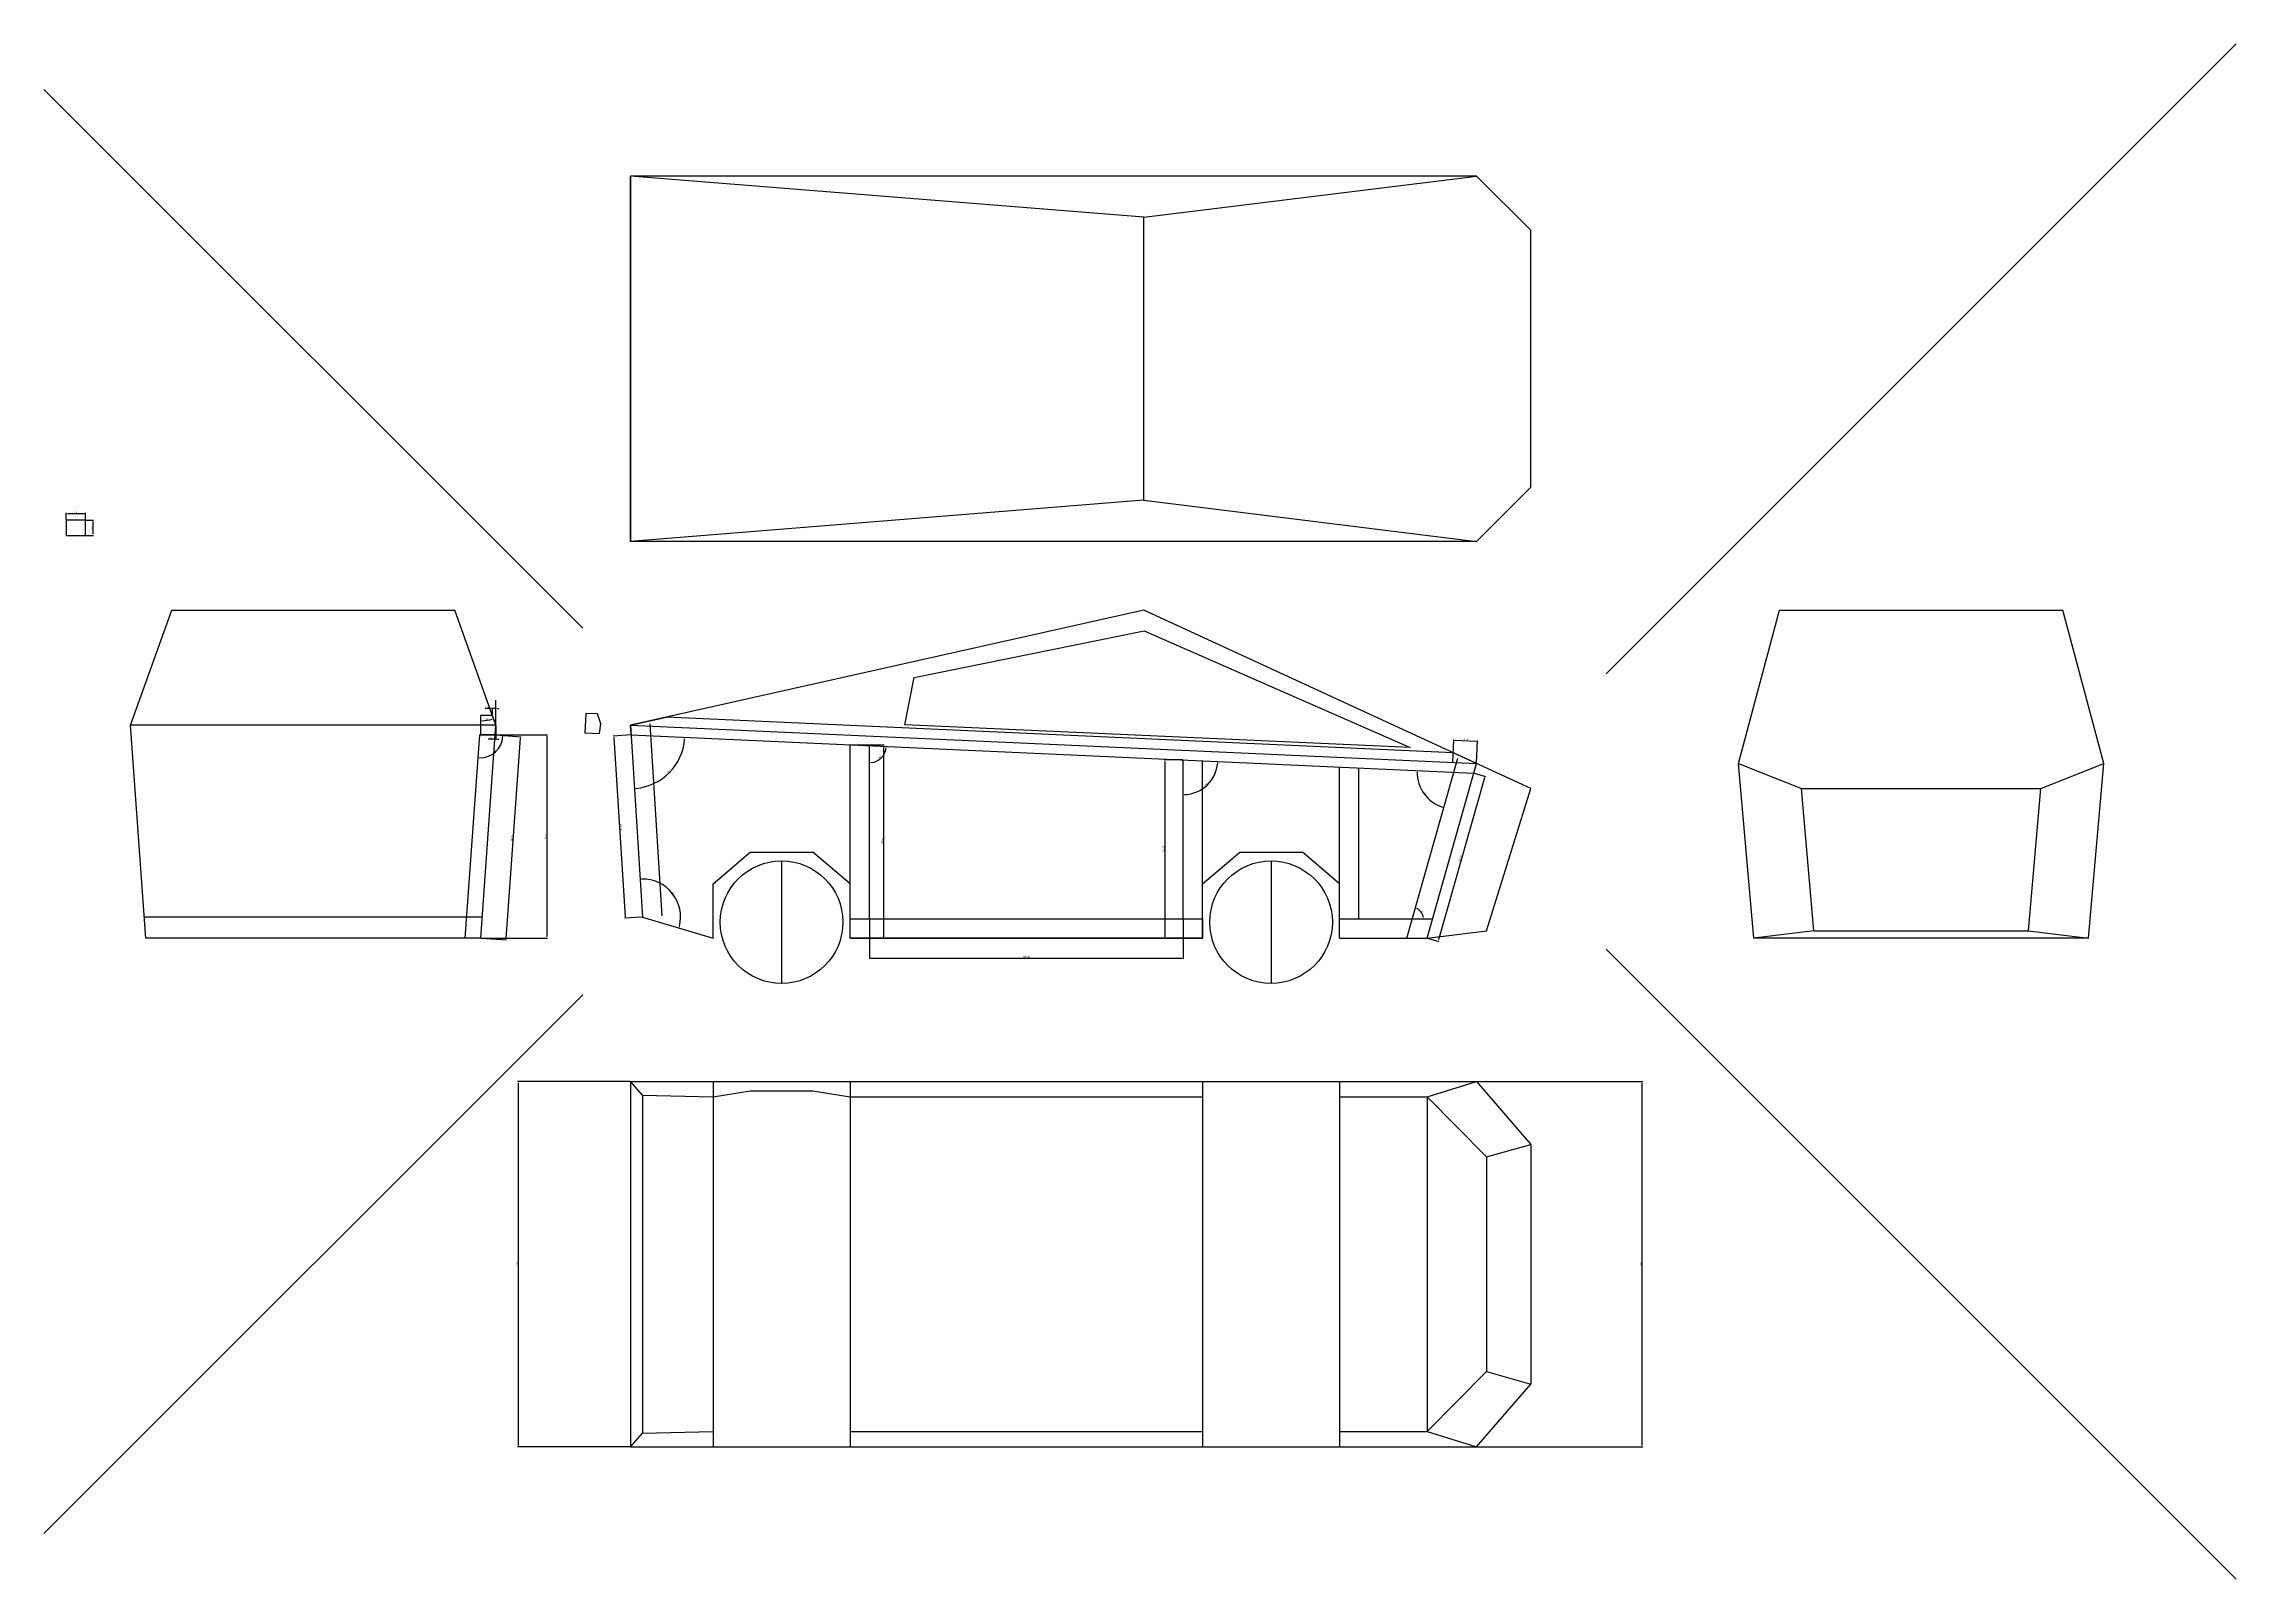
# Model space of a CAD drawing. Header units: millimetres. Extents: x 1207 to 16421, y -1609 to 10563.
# Drawn here: x 8869 to 12710, y 4559 to 7249 of the extents above; entities that cross this region are included whole.
import ezdxf

# ---------------------------------------------------------------- set-up
doc = ezdxf.new("R2010")
doc.units = ezdxf.units.MM
doc.layers.add('simple frame', color=7, linetype='Continuous')
doc.layers.add('simplify body', color=3, linetype='Continuous')
doc.styles.get("Standard").update_dxf_attribs({"font": 'arial.ttf'})
doc.dimstyles.new('ISO-25', dxfattribs={"dimtxt": 2.5, "dimasz": 2.5, "dimexe": 1.25, "dimexo": 0.625, "dimtad": 1, "dimtxsty": 'Standard', "dimcen": 2.5, "dimadec": 0, "dimazin": 0, "dimtfac": 1, "dimtmove": 0, "dimatfit": 3, "dimfxl": 1, "dimarcsym": 0})

# ---------------------------------------------------------------- blocks, each defined once
blk = doc.blocks.new('*D9')
at = {"layer": 'Defpoints', "color": 0}
for p in [(8908.4, 6414.6), (8942.4, 6425.8), (8942.4, 6414.6)]:
    blk.add_point(p, dxfattribs=at)
at = {"layer": 'simple frame', "color": 0, "lineweight": -2}
for p, q in [((8908.4, 6415.2), (8908.4, 6427.1)), ((8910.9, 6425.8), (8939.9, 6425.8)), ((8942.4, 6415.2), (8942.4, 6427.1))]:
    blk.add_line(p, q, dxfattribs=at)
at = {"layer": 'simple frame', "color": 0}
for points in [[(8910.9, 6426.2), (8910.9, 6425.4), (8908.4, 6425.8)], [(8939.9, 6426.2), (8939.9, 6425.4), (8942.4, 6425.8)]]:
    blk.add_solid(points, dxfattribs=at)
at = {"layer": 'simple frame', "color": 0, "insert": (8925.4, 6427.7), "char_height": 2.5, "attachment_point": 5}
blk.add_mtext('34', dxfattribs=at)
blk = doc.blocks.new('*D10')
at = {"layer": 'Defpoints', "color": 0}
for p in [(8942.4, 6414.6), (8942.4, 6387.6), (8955, 6387.6)]:
    blk.add_point(p, dxfattribs=at)
at = {"layer": 'simple frame', "color": 0, "lineweight": -2}
for p, q in [((8943, 6414.6), (8956.3, 6414.6)), ((8943, 6387.6), (8956.3, 6387.6)), ((8955, 6412.1), (8955, 6390.1))]:
    blk.add_line(p, q, dxfattribs=at)
at = {"layer": 'simple frame', "color": 0}
for points in [[(8954.6, 6412.1), (8955.4, 6412.1), (8955, 6414.6)], [(8954.6, 6390.1), (8955.4, 6390.1), (8955, 6387.6)]]:
    blk.add_solid(points, dxfattribs=at)
at = {"layer": 'simple frame', "color": 0, "insert": (8953.1, 6401.1), "char_height": 2.5, "attachment_point": 5, "rotation": 90}
blk.add_mtext('27', dxfattribs=at)
blk = doc.blocks.new('*D20')
at = {"layer": 'Defpoints', "color": 0}
for p in [(9896.9, 6055.2), (9898, 6038.1), (9947.1, 5958), (11374.1, 5971.1), (9918, 5719)]:
    blk.add_point(p, dxfattribs=at)
at = {"layer": 'simple frame', "color": 0, "lineweight": -2}
blk.add_arc((9898, 6038.1), 94, 275.1096, 355.8765, dxfattribs=at)
at = {"layer": 'simple frame', "color": 0}
for points in [[(9991.3, 6031.4), (9992.2, 6031.3), (9991.9, 6033.8)], [(9906.4, 5944.1), (9906.3, 5944.9), (9903.8, 5944.3)]]:
    blk.add_solid(points, dxfattribs=at)
at = {"layer": 'simple frame', "color": 0, "insert": (9963.7, 5973.5), "char_height": 2.5, "attachment_point": 5, "rotation": 45.4931}
blk.add_mtext('84°', dxfattribs=at)
blk = doc.blocks.new('*D21')
at = {"layer": 'Defpoints', "color": 0}
for p in [(9633, 6038.3), (9633, 6038.3), (9660.1, 6038.3), (9651.5, 6002.3), (9607.5, 5682.3)]:
    blk.add_point(p, dxfattribs=at)
at = {"layer": 'simple frame', "color": 0, "lineweight": -2}
blk.add_line((9660.7, 6038.3), (9674.7, 6038.3), dxfattribs=at)
blk.add_arc((9633, 6038.3), 40.5, 269.4385, 356.4612, dxfattribs=at)
at = {"layer": 'simple frame', "color": 0}
for points in [[(9673, 6035.8), (9673.8, 6035.7), (9673.5, 6038.3)], [(9632.6, 5997.4), (9632.6, 5998.2), (9630.1, 5997.9)]]:
    blk.add_solid(points, dxfattribs=at)
at = {"layer": 'simple frame', "color": 0, "insert": (9659.3, 6010), "char_height": 2.5, "attachment_point": 5, "rotation": 42.9499}
blk.add_mtext('94°', dxfattribs=at)
blk = doc.blocks.new('*D22')
at = {"layer": 'Defpoints', "color": 0}
for p in [(9660.1, 6038.3), (9634.5, 5682.3), (9678.5, 5679.1)]:
    blk.add_point(p, dxfattribs=at)
at = {"layer": 'simple frame', "color": 0, "lineweight": -2}
for p, q in [((9660.7, 6038.2), (9705.2, 6035)), ((9703.8, 6032.6), (9678.6, 5681.6)), ((9635.2, 5682.2), (9679.7, 5679))]:
    blk.add_line(p, q, dxfattribs=at)
at = {"layer": 'simple frame', "color": 0}
for points in [[(9703.4, 6032.6), (9704.2, 6032.6), (9704, 6035.1)], [(9678.2, 5681.7), (9679.1, 5681.6), (9678.5, 5679.1)]]:
    blk.add_solid(points, dxfattribs=at)
at = {"layer": 'simple frame', "color": 0, "insert": (9689.1, 5857.3), "char_height": 2.5, "attachment_point": 5, "rotation": 85.8997}
blk.add_mtext('356,89', dxfattribs=at)
blk = doc.blocks.new('*D23')
at = {"layer": 'Defpoints', "color": 0}
for p in [(9660.7, 6038.2), (9634.5, 5682.3), (9750.1, 5682.3)]:
    blk.add_point(p, dxfattribs=at)
at = {"layer": 'simple frame', "color": 0, "lineweight": -2}
for p, q in [((9661.3, 6038.2), (9751.4, 6038.2)), ((9750.1, 6035.7), (9750.1, 5684.8)), ((9635.2, 5682.3), (9751.4, 5682.3))]:
    blk.add_line(p, q, dxfattribs=at)
at = {"layer": 'simple frame', "color": 0}
for points in [[(9749.7, 6035.7), (9750.5, 6035.7), (9750.1, 6038.2)], [(9749.7, 5684.8), (9750.5, 5684.8), (9750.1, 5682.3)]]:
    blk.add_solid(points, dxfattribs=at)
at = {"layer": 'simple frame', "color": 0, "insert": (9748, 5860.2), "char_height": 2.5, "attachment_point": 5, "rotation": 90}
blk.add_mtext('355,93', dxfattribs=at)
blk = doc.blocks.new('*D24')
at = {"layer": 'Defpoints', "color": 0}
for p in [(9898, 6038.1), (9887.9, 5717.1), (9918, 5719)]:
    blk.add_point(p, dxfattribs=at)
at = {"layer": 'simple frame', "color": 0, "lineweight": -2}
for p, q in [((9897.3, 6038.1), (9866.6, 6036.1)), ((9868, 6033.7), (9887.7, 5719.6)), ((9917.3, 5718.9), (9886.6, 5717))]:
    blk.add_line(p, q, dxfattribs=at)
at = {"layer": 'simple frame', "color": 0}
for points in [[(9868.4, 6033.8), (9867.6, 6033.7), (9867.9, 6036.2)], [(9888.1, 5719.6), (9887.3, 5719.6), (9887.9, 5717.1)]]:
    blk.add_solid(points, dxfattribs=at)
at = {"layer": 'simple frame', "color": 0, "insert": (9880, 5876.8), "char_height": 2.5, "attachment_point": 5, "rotation": 273.5859}
blk.add_mtext('319,76', dxfattribs=at)
blk = doc.blocks.new('*D25')
at = {"layer": 'Defpoints', "color": 0}
for p in [(9896.9, 6055.2), (9980.6, 5741.9), (9918, 5719), (9918, 5719), (10041.6, 5682.1)]:
    blk.add_point(p, dxfattribs=at)
at = {"layer": 'simple frame', "color": 0, "lineweight": -2}
blk.add_arc((9918, 5719), 66.7, 345.5509, 91.4389, dxfattribs=at)
at = {"layer": 'simple frame', "color": 0}
for points in [[(9916.3, 5785.3), (9916.3, 5786.1), (9913.8, 5785.6)], [(9983, 5702.2), (9982.2, 5702.4), (9981.9, 5699.9)]]:
    blk.add_solid(points, dxfattribs=at)
at = {"layer": 'simple frame', "color": 0, "insert": (9971.7, 5761.7), "char_height": 2.5, "attachment_point": 5, "rotation": 308.4949}
blk.add_mtext('110°', dxfattribs=at)
blk = doc.blocks.new('*D26')
at = {"layer": 'Defpoints', "color": 0}
for p in [(9898, 6038.1), (11346.2, 5997.1), (11374.1, 5971.1), (11280.1, 5947.6), (11257.1, 5682.1)]:
    blk.add_point(p, dxfattribs=at)
at = {"layer": 'simple frame', "color": 0, "lineweight": -2}
blk.add_arc((11339.3, 5972.7), 64.3, 179.6294, 251.9833, dxfattribs=at)
at = {"layer": 'simple frame', "color": 0}
for points in [[(11274.6, 5973.1), (11275.4, 5973.1), (11275.1, 5975.6)], [(11319.5, 5912), (11319.3, 5911.2), (11321.8, 5910.8)]]:
    blk.add_solid(points, dxfattribs=at)
at = {"layer": 'simple frame', "color": 0, "insert": (11288.7, 5936.2), "char_height": 2.5, "attachment_point": 5, "rotation": 305.8063}
blk.add_mtext('77°', dxfattribs=at)
blk = doc.blocks.new('*D27')
at = {"layer": 'Defpoints', "color": 0}
for p in [(11374.1, 5971.1), (11292.4, 5682.1), (11311.7, 5676.7)]:
    blk.add_point(p, dxfattribs=at)
at = {"layer": 'simple frame', "color": 0, "lineweight": -2}
for p, q in [((11392.7, 5963.2), (11312.3, 5679.1)), ((11374.7, 5970.9), (11394.6, 5965.3)), ((11293, 5682), (11312.9, 5676.4))]:
    blk.add_line(p, q, dxfattribs=at)
at = {"layer": 'simple frame', "color": 0}
for points in [[(11392.3, 5963.4), (11393.1, 5963.1), (11393.4, 5965.7)], [(11311.9, 5679.2), (11312.7, 5679), (11311.7, 5676.7)]]:
    blk.add_solid(points, dxfattribs=at)
at = {"layer": 'simple frame', "color": 0, "insert": (11350.5, 5821.8), "char_height": 2.5, "attachment_point": 5, "rotation": 74.2124}
blk.add_mtext('300,26', dxfattribs=at)
blk = doc.blocks.new('*D28')
at = {"layer": 'Defpoints', "color": 0}
for p in [(9898, 6038.1), (10315.6, 6019.2), (10330, 5993.3), (11374.1, 5971.1), (10315.6, 5716.1)]:
    blk.add_point(p, dxfattribs=at)
at = {"layer": 'simple frame', "color": 0, "lineweight": -2}
blk.add_arc((10315.6, 6019.2), 29.6, 274.8351, 352.5651, dxfattribs=at)
at = {"layer": 'simple frame', "color": 0}
for points in [[(10344.5, 6015.4), (10345.4, 6015.3), (10345.2, 6017.8)], [(10318.1, 5989.2), (10318, 5990), (10315.6, 5989.5)]]:
    blk.add_solid(points, dxfattribs=at)
at = {"layer": 'simple frame', "color": 0, "insert": (10334.7, 5999.1), "char_height": 2.5, "attachment_point": 5, "rotation": 43.7001}
blk.add_mtext('87°', dxfattribs=at)
blk = doc.blocks.new('*D29')
at = {"layer": 'Defpoints', "color": 0}
for p in [(10281.6, 6020.7), (10281.6, 5682.1), (10340.2, 5682.1)]:
    blk.add_point(p, dxfattribs=at)
at = {"layer": 'simple frame', "color": 0, "lineweight": -2}
for p, q in [((10282.2, 6020.7), (10341.4, 6020.7)), ((10340.2, 6018.2), (10340.2, 5684.6)), ((10282.2, 5682.1), (10341.4, 5682.1))]:
    blk.add_line(p, q, dxfattribs=at)
at = {"layer": 'simple frame', "color": 0}
for points in [[(10339.8, 6018.2), (10340.6, 6018.2), (10340.2, 6020.7)], [(10339.8, 5684.6), (10340.6, 5684.6), (10340.2, 5682.1)]]:
    blk.add_solid(points, dxfattribs=at)
at = {"layer": 'simple frame', "color": 0, "insert": (10338.1, 5851.4), "char_height": 2.5, "attachment_point": 5, "rotation": 90}
blk.add_mtext('338,55', dxfattribs=at)
blk = doc.blocks.new('*D30')
at = {"layer": 'Defpoints', "color": 0}
for p in [(10865, 5994.2), (10832.9, 5682.1), (10865, 5682.1)]:
    blk.add_point(p, dxfattribs=at)
at = {"layer": 'simple frame', "color": 0, "lineweight": -2}
for p, q in [((10864.4, 5994.2), (10831.6, 5994.2)), ((10832.9, 5991.7), (10832.9, 5684.6)), ((10864.4, 5682.1), (10831.6, 5682.1))]:
    blk.add_line(p, q, dxfattribs=at)
at = {"layer": 'simple frame', "color": 0}
for points in [[(10832.5, 5991.7), (10833.3, 5991.7), (10832.9, 5994.2)], [(10832.5, 5684.6), (10833.3, 5684.6), (10832.9, 5682.1)]]:
    blk.add_solid(points, dxfattribs=at)
at = {"layer": 'simple frame', "color": 0, "insert": (10830.8, 5838.2), "char_height": 2.5, "attachment_point": 5, "rotation": 90}
blk.add_mtext('312,05', dxfattribs=at)
blk = doc.blocks.new('*D31')
at = {"layer": 'Defpoints', "color": 0}
for p in [(10315.6, 5716.1), (10865, 5716.1), (10865, 5647.1)]:
    blk.add_point(p, dxfattribs=at)
at = {"layer": 'simple frame', "color": 0, "lineweight": -2}
for p, q in [((10315.6, 5715.5), (10315.6, 5645.8)), ((10865, 5715.5), (10865, 5645.8)), ((10318.1, 5647.1), (10862.5, 5647.1))]:
    blk.add_line(p, q, dxfattribs=at)
at = {"layer": 'simple frame', "color": 0}
for points in [[(10318.1, 5647.5), (10318.1, 5646.7), (10315.6, 5647.1)], [(10862.5, 5647.5), (10862.5, 5646.7), (10865, 5647.1)]]:
    blk.add_solid(points, dxfattribs=at)
at = {"layer": 'simple frame', "color": 0, "insert": (10590.3, 5649.2), "char_height": 2.5, "attachment_point": 5}
blk.add_mtext('549,48', dxfattribs=at)
blk = doc.blocks.new('*D32')
at = {"layer": 'Defpoints', "color": 0}
for p in [(9634.3, 6072.3), (9655.2, 6072.3), (9634.3, 6038.3), (9642.1, 6063.1), (9661.3, 6055.3)]:
    blk.add_point(p, dxfattribs=at)
at = {"layer": 'simple frame', "color": 0, "lineweight": -2}
blk.add_arc((9634.3, 6130.8), 68.1, 272.1038, 287.5693, dxfattribs=at)
at = {"layer": 'simple frame', "color": 0}
for points in [[(9636.8, 6062.3), (9636.8, 6063.1), (9634.3, 6062.7)], [(9654.7, 6066.3), (9655, 6065.5), (9657.2, 6066.7)]]:
    blk.add_solid(points, dxfattribs=at)
at = {"layer": 'simple frame', "color": 0, "insert": (9645.6, 6065.6), "char_height": 2.5, "attachment_point": 5, "rotation": 9.8365}
blk.add_mtext('20°', dxfattribs=at)
blk = doc.blocks.new('*D35')
at = {"layer": 'Defpoints', "color": 0}
for p in [(9655.2, 6084.5), (9655.2, 6072.3), (9661.3, 6055.3)]:
    blk.add_point(p, dxfattribs=at)
at = {"layer": 'simple frame', "color": 0, "lineweight": -2}
for p, q in [((9652.7, 6084.5), (9642.4, 6084.5)), ((9655.2, 6072.9), (9655.2, 6085.7)), ((9661.3, 6084.5), (9655.2, 6084.5)), ((9661.3, 6055.9), (9661.3, 6085.7)), ((9663.8, 6084.5), (9666.3, 6084.5))]:
    blk.add_line(p, q, dxfattribs=at)
at = {"layer": 'simple frame', "color": 0}
for points in [[(9652.7, 6084.9), (9652.7, 6084), (9655.2, 6084.5)], [(9663.8, 6084.9), (9663.8, 6084), (9661.3, 6084.5)]]:
    blk.add_solid(points, dxfattribs=at)
at = {"layer": 'simple frame', "color": 0, "insert": (9646.3, 6086.6), "char_height": 2.5, "attachment_point": 5}
blk.add_mtext('6,08', dxfattribs=at)
blk = doc.blocks.new('*D36')
at = {"layer": 'Defpoints', "color": 0}
for p in [(9660.1, 6038.3), (9660.1, 6030.4), (9661.3, 6055.3)]:
    blk.add_point(p, dxfattribs=at)
at = {"layer": 'simple frame', "color": 0, "lineweight": -2}
for p, q in [((9657.6, 6030.4), (9647.6, 6030.4)), ((9660.1, 6037.6), (9660.1, 6029.2)), ((9661.3, 6030.4), (9660.1, 6030.4)), ((9661.3, 6054.6), (9661.3, 6029.2)), ((9663.8, 6030.4), (9666.3, 6030.4))]:
    blk.add_line(p, q, dxfattribs=at)
at = {"layer": 'simple frame', "color": 0}
for points in [[(9657.6, 6030.9), (9657.6, 6030), (9660.1, 6030.4)], [(9663.8, 6030.9), (9663.8, 6030), (9661.3, 6030.4)]]:
    blk.add_solid(points, dxfattribs=at)
at = {"layer": 'simple frame', "color": 0, "insert": (9651.3, 6032.6), "char_height": 2.5, "attachment_point": 5}
blk.add_mtext('1,22', dxfattribs=at)
blk = doc.blocks.new('*D37')
at = {"layer": 'Defpoints', "color": 0}
for p in [(11380.7, 6027), (11337.2, 5989.8), (11378.9, 5987.9)]:
    blk.add_point(p, dxfattribs=at)
at = {"layer": 'simple frame', "color": 0, "lineweight": -2}
for p, q in [((11337.2, 5990.4), (11339, 6030.1)), ((11341.5, 6028.8), (11378.2, 6027.1)), ((11378.9, 5988.5), (11380.7, 6028.2))]:
    blk.add_line(p, q, dxfattribs=at)
at = {"layer": 'simple frame', "color": 0}
for points in [[(11341.5, 6029.2), (11341.5, 6028.4), (11339, 6028.9)], [(11378.2, 6027.5), (11378.2, 6026.7), (11380.7, 6027)]]:
    blk.add_solid(points, dxfattribs=at)
at = {"layer": 'simple frame', "color": 0, "insert": (11359.9, 6030.1), "char_height": 2.5, "attachment_point": 5, "rotation": 357.4002}
blk.add_mtext('41,74', dxfattribs=at)
blk = doc.blocks.new('*D38')
at = {"layer": 'Defpoints', "color": 0}
for p in [(11346.2, 5997.1), (11284.2, 5724.2), (11139, 5716.1), (11302.1, 5716.1), (11257.1, 5682.1)]:
    blk.add_point(p, dxfattribs=at)
at = {"layer": 'simple frame', "color": 0, "lineweight": -2}
blk.add_arc((11266.7, 5716.1), 19.2, 7.4516, 66.7608, dxfattribs=at)
at = {"layer": 'simple frame', "color": 0}
for points in [[(11274.2, 5733.4), (11274.5, 5734.2), (11272, 5734.7)], [(11286.2, 5718.7), (11285.4, 5718.6), (11286, 5716.1)]]:
    blk.add_solid(points, dxfattribs=at)
at = {"layer": 'simple frame', "color": 0, "insert": (11283.6, 5728.9), "char_height": 2.5, "attachment_point": 5, "rotation": 307.1062}
blk.add_mtext('74°', dxfattribs=at)
blk = doc.blocks.new('*D39')
at = {"layer": 'Defpoints', "color": 0}
for p in [(9898, 6038.1), (10865, 5994.2), (11374.1, 5971.1), (10894.6, 5941.1), (10865, 5716.1)]:
    blk.add_point(p, dxfattribs=at)
at = {"layer": 'simple frame', "color": 0, "lineweight": -2}
blk.add_arc((10865, 5994.2), 60.8, 272.356, 355.0442, dxfattribs=at)
at = {"layer": 'simple frame', "color": 0}
for points in [[(10925.2, 5989), (10926, 5988.9), (10925.8, 5991.4)], [(10867.5, 5933), (10867.5, 5933.9), (10865, 5933.4)]]:
    blk.add_solid(points, dxfattribs=at)
at = {"layer": 'simple frame', "color": 0, "insert": (10905.7, 5951.6), "char_height": 2.5, "attachment_point": 5, "rotation": 43.7001}
blk.add_mtext('87°', dxfattribs=at)
blk = doc.blocks.new('*D40')
at = {"layer": 'Defpoints', "color": 0}
for p in [(9896.9, 5430.8), (9700.2, 4790.8), (9896.9, 4790.8)]:
    blk.add_point(p, dxfattribs=at)
at = {"layer": 'simple frame', "color": 0, "lineweight": -2}
for p, q in [((9896.3, 5430.8), (9699, 5430.8)), ((9700.2, 5428.3), (9700.2, 4793.3)), ((9896.3, 4790.8), (9699, 4790.8))]:
    blk.add_line(p, q, dxfattribs=at)
at = {"layer": 'simple frame', "color": 0}
for points in [[(9699.8, 5428.3), (9700.7, 5428.3), (9700.2, 5430.8)], [(9699.8, 4793.3), (9700.7, 4793.3), (9700.2, 4790.8)]]:
    blk.add_solid(points, dxfattribs=at)
at = {"layer": 'simple frame', "color": 0, "insert": (9698.3, 5110.8), "char_height": 2.5, "attachment_point": 5, "rotation": 90}
blk.add_mtext('640', dxfattribs=at)
blk = doc.blocks.new('*D41')
at = {"layer": 'Defpoints', "color": 0}
for p in [(11378.9, 5430.8), (11378.9, 4790.8), (11668.8, 4790.8)]:
    blk.add_point(p, dxfattribs=at)
at = {"layer": 'simple frame', "color": 0, "lineweight": -2}
for p, q in [((11379.5, 5430.8), (11670, 5430.8)), ((11668.8, 5428.3), (11668.8, 4793.3)), ((11379.5, 4790.8), (11670, 4790.8))]:
    blk.add_line(p, q, dxfattribs=at)
at = {"layer": 'simple frame', "color": 0}
for points in [[(11668.4, 5428.3), (11669.2, 5428.3), (11668.8, 5430.8)], [(11668.4, 4793.3), (11669.2, 4793.3), (11668.8, 4790.8)]]:
    blk.add_solid(points, dxfattribs=at)
at = {"layer": 'simple frame', "color": 0, "insert": (11666.9, 5110.8), "char_height": 2.5, "attachment_point": 5, "rotation": 90}
blk.add_mtext('640', dxfattribs=at)

msp = doc.modelspace()

# ---------------------------------------------------------------- linework, layer by layer
at = {"layer": 'simple frame'}
for p, q in [((9661.284, 6055.255), (9661.284, 6098.755)), ((9896.898, 6055.178), (9960.005, 6069.33)), ((9607.477, 5682.278), (9632.996, 6038.255)), ((9660.065, 6038.255), (9632.996, 6038.255)), ((9634.284, 6056.221), (9634.353, 6057.185)), ((9897.967, 6038.112), (9896.898, 6055.178)), ((10281.553, 5716.147), (10281.553, 6020.695)), ((10315.553, 5716.147), (10315.553, 6019.151)), ((10865.034, 5716.147), (10865.034, 5994.201)), ((10899.034, 5716.147), (10899.034, 5992.657)), ((11257.115, 5682.147), (11346.174, 5997.137)), ((11378.891, 5987.886), (11337.968, 6006.762)), ((11139.034, 5716.147), (11139.034, 5981.76)), ((11173.034, 5716.147), (11173.034, 5980.216)), ((11374.141, 5971.084), (11378.891, 5987.886)), ((10281.553, 5716.147), (10899.034, 5716.147)), ((10281.553, 5682.147), (10281.553, 5716.147)), ((10899.034, 5716.147), (10899.034, 5682.147)), ((11139.034, 5716.147), (11302.061, 5716.147)), ((10899.034, 5682.147), (10281.553, 5682.147))]:
    msp.add_line(p, q, dxfattribs=at)
for points in [[(8908.353, 6387.561), (8942.353, 6387.561), (8942.353, 6414.561), (8908.353, 6414.561)], [(9661.284, 6055.255), (9655.206, 6072.255), (9634.284, 6072.255), (9634.284, 6038.255), (9660.065, 6038.255)], [(9844.684, 6057.549), (9839.383, 6074.807), (9818.483, 6075.756), (9816.94, 6041.791), (9842.695, 6040.621)]]:
    msp.add_lwpolyline(points, close=True, dxfattribs=at)
for points in [[(11337.968, 6006.762), (9960.005, 6069.33)], [(9897.967, 6038.112), (11374.141, 5971.084)]]:
    msp.add_lwpolyline(points, dxfattribs=at)
at = {"layer": 'simplify body'}
for p, q in [((11606.159, 6145.313), (12709.623, 7248.776)), ((9813.315, 6225.013), (8869.253, 7169.076)), ((11378.891, 7017.045), (9896.898, 7017.045)), ((9896.898, 7017.045), (9896.898, 6377.045)), ((9896.898, 6377.045), (9896.898, 7017.045)), ((10795.901, 6944.994), (9896.898, 7017.045)), ((10795.901, 6944.994), (11378.891, 7017.045)), ((11378.891, 7017.045), (11473.789, 6922.147)), ((9896.898, 6914.678), (9896.898, 6479.411)), ((10795.901, 6449.096), (10795.901, 6944.994)), ((11473.789, 6471.942), (11473.789, 6922.147)), ((11378.891, 6377.045), (11473.789, 6471.942)), ((10795.901, 6449.096), (9896.898, 6377.045)), ((10795.901, 6449.096), (11378.891, 6377.045)), ((11378.891, 6377.045), (9896.898, 6377.045)), ((9021.284, 6055.255), (9093.335, 6256.784)), ((9093.335, 6256.784), (9589.233, 6256.784)), ((9661.284, 6055.255), (9589.233, 6256.784)), ((10795.901, 6256.784), (9896.898, 6055.178)), ((11473.789, 5944.116), (10795.901, 6256.784)), ((11837.891, 5987.886), (11909.942, 6256.784)), ((11909.942, 6256.784), (12405.84, 6256.784)), ((12477.891, 5987.886), (12405.84, 6256.784)), ((10394.071, 6138.425), (10796.836, 6220.428)), ((10796.836, 6220.428), (11262.663, 6016.351)), ((10377.75, 6055.574), (10394.071, 6138.425)), ((9661.284, 6055.255), (9021.284, 6055.255)), ((9048.021, 5682.278), (9021.284, 6055.255)), ((9634.547, 5682.278), (9661.284, 6055.255)), ((9896.898, 6055.178), (9917.967, 5718.98)), ((9896.898, 6055.178), (11378.891, 5987.886)), ((9930.831, 6057.304), (9951.9, 5721.107)), ((11262.663, 6016.351), (10377.75, 6055.574)), ((11292.448, 5682.147), (11378.891, 5987.886)), ((11864.628, 5682.278), (11837.891, 5987.886)), ((11837.891, 5987.886), (11948.028, 5944.116)), ((12367.754, 5944.116), (12477.891, 5987.886)), ((12451.154, 5682.278), (12477.891, 5987.886)), ((11396.372, 5694.987), (11473.789, 5944.116)), ((11969.824, 5694.987), (11948.028, 5944.116)), ((11948.028, 5944.116), (12367.754, 5944.116)), ((12345.958, 5694.987), (12367.754, 5944.116)), ((10041.553, 5777.147), (10106.553, 5832.422)), ((10106.553, 5832.422), (10216.553, 5832.422)), ((10161.553, 5817.422), (10161.553, 5602.739)), ((10281.553, 5777.147), (10216.553, 5832.422)), ((10899.034, 5777.147), (10964.034, 5832.422)), ((10964.034, 5832.422), (11074.034, 5832.422)), ((11019.034, 5817.422), (11019.034, 5602.739)), ((11139.034, 5777.147), (11074.034, 5832.422)), ((10041.553, 5682.147), (10041.553, 5777.147)), ((10281.553, 5682.147), (10281.553, 5777.147)), ((10899.034, 5682.147), (10899.034, 5777.147)), ((11139.034, 5682.147), (11139.034, 5777.147)), ((9637.178, 5718.98), (9045.39, 5718.98)), ((9917.967, 5718.98), (10041.553, 5682.147)), ((11292.448, 5682.147), (11396.372, 5694.987)), ((11969.824, 5694.987), (11864.628, 5682.278)), ((11969.824, 5694.987), (12345.958, 5694.987)), ((12345.958, 5694.987), (12451.154, 5682.278)), ((9634.547, 5682.278), (9048.021, 5682.278)), ((10281.553, 5682.147), (10899.034, 5682.147)), ((11139.034, 5682.147), (11292.448, 5682.147)), ((11606.159, 5662.568), (12709.623, 4559.105)), ((12451.154, 5682.278), (11864.628, 5682.278)), ((9813.315, 5582.868), (8869.253, 4638.805)), ((9896.898, 5430.836), (11378.891, 5430.836)), ((9896.898, 5430.836), (9896.898, 4790.836)), ((9917.967, 5406.73), (9896.898, 5430.836)), ((10041.553, 5430.836), (10041.553, 4790.836)), ((10281.553, 5430.836), (10281.553, 4790.836)), ((10899.034, 5430.836), (10899.034, 4790.836)), ((11139.034, 5430.836), (11139.034, 4790.836)), ((11292.448, 5404.099), (11378.891, 5430.836)), ((11378.891, 5430.836), (11473.789, 5320.7)), ((9917.967, 5406.73), (9917.967, 4814.943)), ((9917.967, 5406.73), (10041.553, 5404.099)), ((10041.553, 5404.099), (10106.553, 5414.862)), ((10106.553, 5414.862), (10216.553, 5414.862)), ((10216.553, 5414.862), (10281.553, 5404.099)), ((10281.553, 5404.099), (10899.034, 5404.099)), ((11139.034, 5404.099), (11292.448, 5404.099)), ((11292.448, 5404.099), (11396.372, 5298.904)), ((11292.448, 5404.099), (11292.448, 4817.574)), ((11396.372, 5298.904), (11473.789, 5320.7)), ((11473.789, 5320.7), (11473.789, 4900.973)), ((11396.372, 5298.904), (11396.372, 4922.769)), ((11292.448, 4817.574), (11396.372, 4922.769)), ((11396.372, 4922.769), (11473.789, 4900.973)), ((11378.891, 4790.836), (11473.789, 4900.973)), ((9896.898, 4790.836), (9917.967, 4814.943)), ((9917.967, 4814.943), (10041.553, 4817.574)), ((10281.553, 4817.574), (10899.034, 4817.574)), ((11139.034, 4817.574), (11292.448, 4817.574)), ((11292.448, 4817.574), (11378.891, 4790.836)), ((9896.898, 4790.836), (11378.891, 4790.836))]:
    msp.add_line(p, q, dxfattribs=at)
for centre in [(10161.553, 5710.081), (11019.034, 5710.081)]:
    msp.add_circle(centre, 107.335, dxfattribs=at)

# ---------------------------------------------------------------- dimensions: what is measured, and where the dimension line sits
at = {"layer": 'simple frame'}
for base, p1, p2, picture, middle in [((8942.353, 6425.808), (8908.353, 6414.561), (8942.353, 6414.561), '*D9', (8925.353, 6427.71)), ((9655.206, 6084.456), (9661.284, 6055.255), (9655.206, 6072.255), '*D35', (9646.325, 6086.584)), ((9660.065, 6030.447), (9661.284, 6055.255), (9660.065, 6038.255), '*D36', (9651.324, 6032.574)), ((10865.034, 5647.087), (10315.553, 5716.147), (10865.034, 5716.147), '*D31', (10590.294, 5649.215))]:
    dim = msp.add_linear_dim(base=base, p1=p1, p2=p2, dimstyle='ISO-25', dxfattribs=at)
    dim.commit()
    dim.dimension.update_dxf_attribs({"geometry": picture, "text_midpoint": middle})
for base, p1, p2, picture, middle in [((8955.02, 6387.561), (8942.353, 6414.561), (8942.353, 6387.561), '*D10', (8953.14, 6401.061)), ((9750.131, 5682.278), (9660.689, 6038.21), (9634.547, 5682.278), '*D23', (9748.004, 5860.244)), ((9700.243, 4790.836), (9896.898, 5430.836), (9896.898, 4790.836), '*D40', (9698.341, 5110.836)), ((11668.792, 4790.836), (11378.891, 5430.836), (11378.891, 4790.836), '*D41', (11666.89, 5110.836))]:
    dim = msp.add_linear_dim(base=base, p1=p1, p2=p2, angle=90, dimstyle='ISO-25', dxfattribs=at)
    dim.commit()
    dim.dimension.update_dxf_attribs({"geometry": picture, "text_midpoint": middle})
for base, line1, line2, picture, middle in [((9642.06, 6063.13), ((9634.284, 6072.255), (9634.284, 6038.255)), ((9661.284, 6055.255), (9655.206, 6072.255)), '*D32', (9645.592, 6065.559)), ((9651.543, 6002.269), ((9660.065, 6038.255), (9632.996, 6038.255)), ((9607.477, 5682.278), (9632.996, 6038.255)), '*D21', (9659.284, 6010.014)), ((9947.123, 5957.973), ((9897.967, 6038.112), (11374.141, 5971.084)), ((9896.898, 6055.178), (9917.967, 5718.98)), '*D20', (9963.658, 5973.542)), ((9980.611, 5741.943), ((9896.898, 6055.178), (9917.967, 5718.98)), ((9917.967, 5718.98), (10041.553, 5682.147)), '*D25', (9971.674, 5761.693)), ((11280.106, 5947.555), ((9897.967, 6038.112), (11374.141, 5971.084)), ((11257.115, 5682.147), (11346.174, 5997.137)), '*D26', (11288.661, 5936.17)), ((10329.98, 5993.266), ((9897.967, 6038.112), (11374.141, 5971.084)), ((10315.553, 5716.147), (10315.553, 6019.151)), '*D28', (10334.713, 5999.101)), ((10894.635, 5941.092), ((9897.967, 6038.112), (11374.141, 5971.084)), ((10865.034, 5716.147), (10865.034, 5994.201)), '*D39', (10905.727, 5951.618)), ((11284.199, 5724.196), ((11257.115, 5682.147), (11346.174, 5997.137)), ((11139.034, 5716.147), (11302.061, 5716.147)), '*D38', (11283.564, 5728.883))]:
    dim = msp.add_angular_dim_2l(base=base, line1=line1, line2=line2, dimstyle='ISO-25', dxfattribs=at)
    dim.commit()
    dim.dimension.update_dxf_attribs({"geometry": picture, "text_midpoint": middle})
for p1, p2, distance, picture, middle in [((9660.065, 6038.255), (9634.547, 5682.278), 44.027, '*D22', (9689.098, 5857.27)), ((9897.967, 6038.112), (9917.967, 5718.98), -30.16, '*D24', (9879.99, 5876.793)), ((11337.197, 5989.779), (11378.891, 5987.886), 39.146, '*D37', (11359.916, 6030.064)), ((10281.553, 6020.695), (10281.553, 5682.147), 58.628, '*D29', (10338.054, 5851.421)), ((10865.034, 5994.201), (10865.034, 5682.147), -32.136, '*D30', (10830.771, 5838.174)), ((11374.141, 5971.084), (11292.448, 5682.147), 19.963, '*D27', (11350.457, 5821.763))]:
    dim = msp.add_aligned_dim(p1=p1, p2=p2, distance=distance, dimstyle='ISO-25', dxfattribs=at)
    dim.commit()
    dim.dimension.update_dxf_attribs({"geometry": picture, "text_midpoint": middle})

doc.saveas('drawing.dxf')
